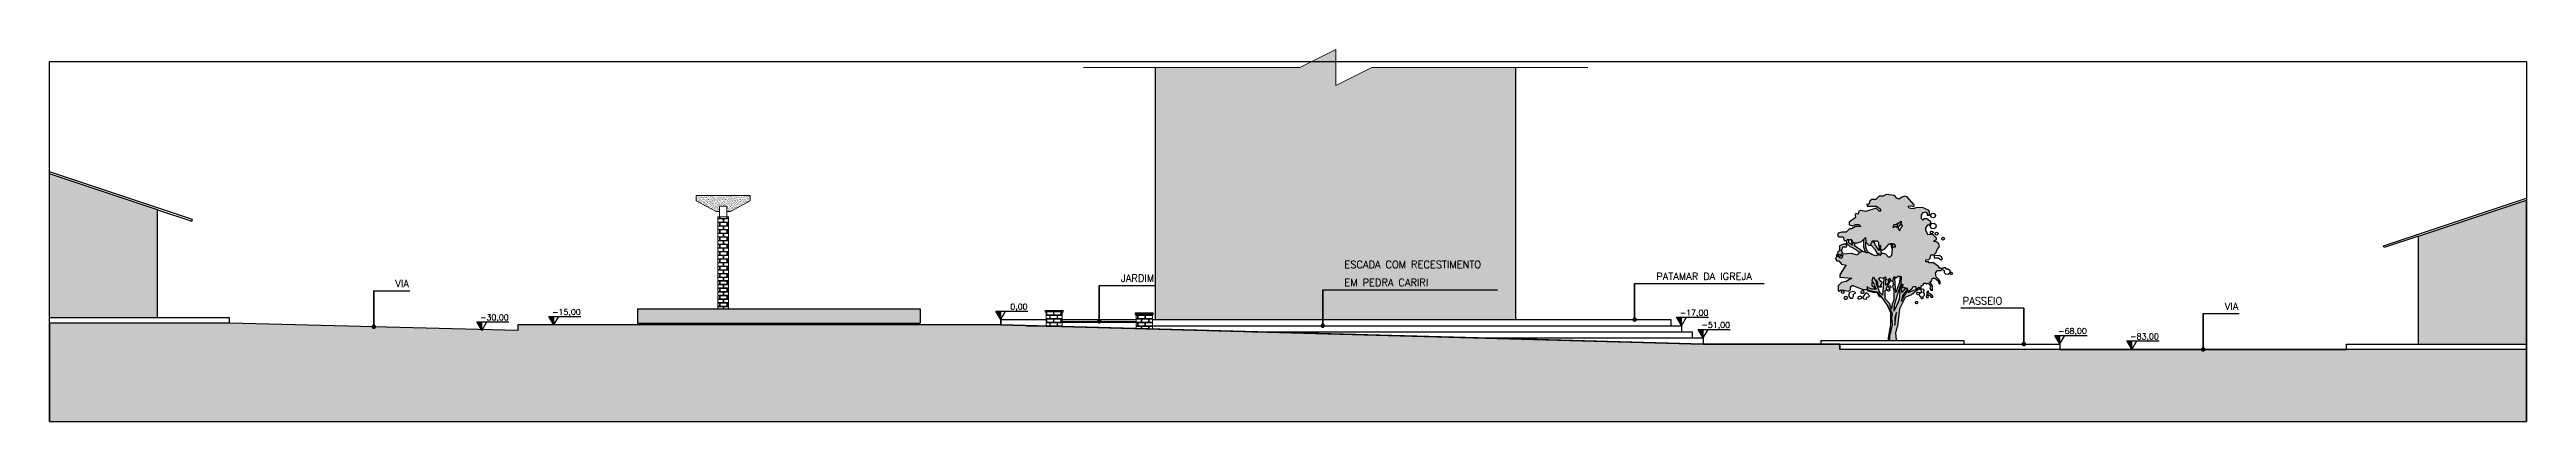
# Model space of a CAD drawing. Extents: x 387222 to 388513, y 9633222 to 9634061.
# Drawn here: x 388104.8 to 388173.6, y 9633274.1 to 9633284.4 of the extents above; entities that cross this region are included whole.
import ezdxf
from ezdxf.enums import TextEntityAlignment as Align

# ---------------------------------------------------------------- set-up
doc = ezdxf.new("R2010")
doc.units = 0
doc.header["$LTSCALE"] = 0.049213
doc.layers.get('Defpoints').update_dxf_attribs({"color": 8})
for name, color, linetype in [('AI-Cotas', 12, 'Continuous'), ('AI-Símbolo', 12, 'Continuous'), ('ARQ_VISTA01', 7, 'Continuous'), ('BANCO', 2, 'Continuous'), ('HACH', 8, 'Continuous'), ('HACHURA', 253, 'Continuous'), ('MEIO-FIO', 3, 'Continuous'), ('P1', 1, 'Continuous'), ('P2', 2, 'Continuous')]:
    doc.layers.add(name, color=color, linetype=linetype)
for name, color, linetype, lineweight in [('ARQ_ALVENARIA', 1, 'Continuous', 0), ('PERGOLA', 2, 'Continuous', 13), ('PILAR', 4, 'Continuous', 13), ('VIGA', 6, 'Continuous', 13)]:
    doc.layers.add(name, color=color, linetype=linetype, lineweight=lineweight)
doc.styles.add('COTA100', font='ROMANS.SHX')
doc.styles.add('RS', font='ROMANS.SHX', dxfattribs={"width": 1.1})
doc.styles.add('RS100', font='romans.shx', dxfattribs={"height": 0.2})
doc.dimstyles.new('COTA100', dxfattribs={"dimtxt": 0.18, "dimasz": 0.1, "dimexe": 0.05, "dimexo": 0.06, "dimgap": 0.1, "dimtad": 1, "dimzin": 4, "dimdsep": 46, "dimtxsty": 'COTA100', "dimblk": 'BOLA', "dimcen": 0.09, "dimdle": 0.05, "dimse1": 1, "dimse2": 1, "dimclrd": 256, "dimclrt": 2, "dimadec": 0, "dimazin": 0, "dimtfac": 1, "dimtix": 1, "dimtmove": 2, "dimatfit": 1, "dimldrblk": 'BOLA', "dimfxl": 1, "dimtolj": 1, "dimtzin": 4, "dimarcsym": 0})

# ---------------------------------------------------------------- blocks, each defined once
blk = doc.blocks.new('niv-cort')
at = {"color": 0}
for p, q in [((0, 0), (-0.07, 0.118)), ((-0.07, 0.118), (0.376, 0.118)), ((0, 0), (0.068, 0.118)), ((0, 0), (0, 0.118))]:
    blk.add_line(p, q, dxfattribs=at)
at = {"color": 251}
blk.add_solid([(0, 0), (0, 0.118), (-0.07, 0.118)], dxfattribs=at)
at = {"color": 2, "style": 'RS'}
blk.add_attdef('RN0,00', text='', height=0.08, dxfattribs=at).set_placement((0.373, 0.14), align=Align.RIGHT)
blk = doc.blocks.new('BOLA')
for q in [(0, 1.53), (-1.53, 0), (0, -1.53), (1.53, 0)]:
    blk.add_line((0, 0), q)
blk.add_circle((0, 0), 0.284)
blk = doc.blocks.new('A$C48212EA3')
at = {"layer": 'HACHURA'}
h = blk.add_hatch(color=256, dxfattribs=at)
h.dxf.hatch_style = 1
h.paths.add_polyline_path([(1.653, 2.593), (1.602, 2.593), (1.577, 2.533), (1.558, 2.372), (1.506, 2.318), (1.475, 2.318), (1.397, 2.394), (1.336, 2.419), (1.28, 2.419), (1.251, 2.366), (1.199, 2.381), (1.108, 2.352), (1.008, 2.387), (0.892, 2.46), (0.874, 2.434), (0.835, 2.448), (0.747, 2.481), (0.684, 2.445), (0.627, 2.412), (0.613, 2.37), (0.442, 2.413), (0.206, 2.395), (0.174, 2.29), (0.126, 2.29), (0.089, 2.335), (0.029, 2.335), (0, 2.262), (0.039, 2.208), (0.089, 2.208), (0.168, 2.123), (0.298, 2.093), (0.25, 2.033), (0.121, 1.823), (0.121, 1.76), (0.451, 1.73), (0.297, 1.639), (0.165, 1.614), (0.075, 1.513), (0.075, 1.382), (0.111, 1.37), (0.142, 1.4), (0.237, 1.4), (0.347, 1.37), (0.416, 1.404), (0.416, 1.491), (0.458, 1.523), (0.748, 1.419), (0.877, 1.419), (0.879, 1.496), (0.909, 1.462), (1.02, 1.428), (1.128, 1.428), (1.019, 1.514), (1.019, 1.602), (1.04, 1.626), (1.02, 1.672), (1.05, 1.766), (1.126, 1.631), (1.126, 1.685), (1.177, 1.617), (1.177, 1.53), (1.213, 1.477), (1.263, 1.477), (1.263, 1.51), (1.237, 1.53), (1.282, 1.59), (1.282, 1.629), (1.235, 1.653), (1.195, 1.715), (1.235, 1.741), (1.347, 1.716), (1.347, 1.745), (1.386, 1.768), (1.394, 1.699), (1.48, 1.665), (1.48, 1.699), (1.506, 1.731), (1.524, 1.669), (1.595, 1.642), (1.62, 1.755), (1.647, 1.774), (1.642, 1.724), (1.686, 1.75), (1.753, 1.799), (1.792, 1.747), (1.836, 1.774), (1.818, 1.585), (1.803, 1.46), (1.864, 1.564), (1.859, 1.493), (1.89, 1.47), (1.922, 1.47), (1.922, 1.438), (1.975, 1.46), (1.998, 1.42), (1.998, 1.39), (2.028, 1.368), (2.084, 1.408), (2.123, 1.432), (2.151, 1.503), (2.229, 1.503), (2.229, 1.42), (2.288, 1.45), (2.311, 1.485), (2.337, 1.437), (2.379, 1.46), (2.379, 1.522), (2.439, 1.549), (2.439, 1.594), (2.498, 1.594), (2.524, 1.572), (2.561, 1.59), (2.62, 1.557), (2.64, 1.511), (2.622, 1.458), (2.644, 1.397), (2.692, 1.397), (2.692, 1.53), (2.65, 1.586), (2.61, 1.607), (2.669, 1.657), (2.69, 1.73), (2.753, 1.73), (2.836, 1.665), (2.875, 1.575), (2.901, 1.575), (2.901, 1.637), (2.857, 1.702), (2.795, 1.766), (2.779, 1.875), (2.83, 1.943), (2.937, 1.943), (2.951, 1.977), (2.932, 2.006), (2.884, 2.006), (2.855, 2.058), (2.724, 2.158), (2.604, 2.158), (2.584, 2.186), (2.505, 2.186), (2.505, 2.236), (2.588, 2.251), (2.63, 2.283), (2.647, 2.374), (2.732, 2.374), (2.792, 2.442), (2.821, 2.524), (2.866, 2.585), (2.886, 2.641), (2.838, 2.722), (2.766, 2.745), (2.723, 2.745), (2.744, 2.781), (2.803, 2.804), (2.803, 2.843), (2.697, 2.947), (2.612, 2.947), (2.56, 2.93), (2.529, 3.027), (2.507, 3.041), (2.507, 3.118), (2.567, 3.208), (2.612, 3.208), (2.65, 3.263), (2.65, 3.308), (2.605, 3.325), (2.539, 3.377), (2.454, 3.377), (2.423, 3.345), (2.39, 3.377), (2.39, 3.481), (2.434, 3.557), (2.51, 3.577), (2.548, 3.523), (2.548, 3.481), (2.61, 3.481), (2.61, 3.577), (2.581, 3.622), (2.414, 3.697), (2.239, 3.68), (2.146, 3.654), (2.046, 3.675), (2.02, 3.726), (2.112, 3.74), (2.155, 3.719), (2.191, 3.735), (2.172, 3.78), (1.99, 3.985), (1.912, 4.009), (1.849, 3.984), (1.762, 3.929), (1.702, 3.948), (1.641, 4.026), (1.41, 4.05), (1.319, 4.006), (1.214, 4.006), (1.116, 3.911), (1.012, 3.911), (0.951, 3.867), (0.92, 3.776), (0.865, 3.776), (0.876, 3.733), (1.142, 3.733), (1.253, 3.65), (1.253, 3.589), (1.207, 3.589), (1.13, 3.677), (0.842, 3.584), (0.697, 3.606), (0.65, 3.592), (0.629, 3.509), (0.565, 3.524), (0.543, 3.493), (0.555, 3.415), (0.381, 3.284), (0.381, 3.212), (0.475, 3.18), (0.55, 3.221), (0.647, 3.221), (0.699, 3.164), (0.55, 3.164), (0.443, 3.101), (0.388, 3.101), (0.297, 3.006), (0.175, 3.006), (0.073, 2.981), (0.058, 2.916), (0.103, 2.876), (0.212, 2.876), (0.237, 2.774), (0.301, 2.774), (0.34, 2.818), (0.372, 2.784), (0.425, 2.812), (0.486, 2.709), (0.526, 2.703), (0.603, 2.703), (0.715, 2.738), (0.788, 2.812), (0.835, 2.861), (0.843, 2.731), (0.923, 2.649), (0.985, 2.649), (0.985, 2.702), (1.017, 2.729), (1.018, 2.755), (1.033, 2.77), (1.158, 2.77), (1.189, 2.73), (1.189, 2.641), (1.215, 2.611), (1.26, 2.64), (1.26, 2.516), (1.313, 2.516), (1.372, 2.543), (1.486, 2.685), (1.523, 2.686), (1.581, 2.685), (1.621, 2.685), (1.653, 2.634)])
h.paths.add_polyline_path([(1.773, 3.047), (1.757, 3.09), (1.73, 3.137), (1.698, 3.137), (1.698, 3.165), (1.66, 3.165), (1.588, 3.139), (1.615, 3.208), (1.675, 3.208), (1.747, 3.257), (1.826, 3.31), (1.826, 3.257), (1.776, 3.201), (1.796, 3.196), (1.852, 3.212), (1.862, 3.176), (1.829, 3.153)], flags=16)
h = blk.add_hatch(color=256, dxfattribs=at)
h.dxf.hatch_style = 1
h.paths.add_polyline_path([(1.581, 2.685), (1.523, 2.686), (1.577, 2.533), (1.602, 2.593)])
h.paths.add_polyline_path([(1.26, 2.516), (1.26, 2.64), (1.215, 2.611), (1.215, 2.499), (1.098, 2.654), (1.083, 2.715), (1.018, 2.755), (1.017, 2.729), (0.985, 2.702), (0.985, 2.649), (1.087, 2.535), (1.155, 2.419), (1.199, 2.419), (1.199, 2.381), (1.251, 2.366), (1.28, 2.419)])
h.paths.add_polyline_path([(0.842, 2.592), (0.843, 2.731), (0.835, 2.861), (0.788, 2.812), (0.788, 2.592), (0.835, 2.448), (0.874, 2.434), (0.892, 2.46)])
h.paths.add_polyline_path([(0.526, 2.641), (0.526, 2.703), (0.486, 2.709), (0.425, 2.812), (0.467, 2.641), (0.372, 2.715), (0.372, 2.784), (0.34, 2.818), (0.301, 2.774), (0.301, 2.7), (0.404, 2.611), (0.494, 2.576), (0.684, 2.445), (0.747, 2.481)])
h.paths.add_polyline_path([(0.201, 2.602), (0.304, 2.602), (0.322, 2.637), (0.294, 2.671), (0.223, 2.671), (0.112, 2.632), (0.107, 2.497), (0.075, 2.474), (0.065, 2.435), (0.083, 2.398), (0.045, 2.395), (0.03, 2.374), (0.046, 2.353), (0.076, 2.353), (0.083, 2.382), (0.12, 2.382), (0.12, 2.347), (0.169, 2.347), (0.158, 2.393), (0.181, 2.427), (0.176, 2.467), (0.147, 2.495), (0.18, 2.531)])
h.paths.add_polyline_path([(1.721, 0.401), (1.774, 0.868), (1.942, 1.202), (2.112, 1.277), (2.245, 1.388), (2.337, 1.437), (2.311, 1.485), (2.288, 1.45), (2.229, 1.42), (2.125, 1.366), (2.011, 1.321), (2.084, 1.408), (2.028, 1.368), (1.998, 1.39), (1.897, 1.23), (1.828, 1.084), (1.871, 1.249), (1.998, 1.42), (1.975, 1.46), (1.922, 1.438), (1.839, 1.335), (1.839, 1.438), (1.859, 1.493), (1.864, 1.564), (1.803, 1.46), (1.789, 1.335), (1.763, 1.142), (1.763, 1.098), (1.655, 0.883), (1.619, 0.813), (1.628, 0.967), (1.738, 1.353), (1.818, 1.585), (1.836, 1.774), (1.792, 1.747), (1.763, 1.587), (1.672, 1.333), (1.642, 1.724), (1.647, 1.774), (1.62, 1.755), (1.595, 1.642), (1.609, 1.533), (1.58, 1.517), (1.597, 1.439), (1.621, 1.416), (1.621, 1.124), (1.573, 1.007), (1.554, 0.874), (1.497, 1.023), (1.38, 1.158), (1.38, 1.391), (1.411, 1.416), (1.411, 1.46), (1.463, 1.541), (1.524, 1.669), (1.506, 1.731), (1.48, 1.699), (1.48, 1.665), (1.444, 1.575), (1.395, 1.533), (1.394, 1.699), (1.386, 1.768), (1.347, 1.745), (1.347, 1.716), (1.316, 1.255), (1.223, 1.346), (1.126, 1.578), (1.126, 1.631), (1.05, 1.766), (1.02, 1.672), (1.04, 1.626), (1.128, 1.428), (1.02, 1.428), (0.909, 1.462), (0.879, 1.496), (0.877, 1.419), (1.022, 1.369), (1.153, 1.35), (1.274, 1.202), (1.433, 0.981), (1.571, 0.75), (1.55, 0.632), (1.569, 0.438), (1.494, 0.116), (1.494, 0), (1.695, 0), (1.695, 0.015), (1.671, 0.199)])
h.paths.add_polyline_path([(1.642, 0.423), (1.642, 0.642), (1.69, 0.779)], flags=16)
for p, q in [((0.565, 3.524), (0.543, 3.493)), ((0.543, 3.493), (0.555, 3.415)), ((0.629, 3.509), (0.565, 3.524)), ((0.65, 3.592), (0.629, 3.509)), ((0.697, 3.606), (0.65, 3.592)), ((0.842, 3.584), (0.697, 3.606)), ((1.13, 3.677), (0.842, 3.584)), ((0.865, 3.776), (0.876, 3.733)), ((0.92, 3.776), (0.865, 3.776)), ((0.876, 3.733), (1.142, 3.733)), ((0.951, 3.867), (0.92, 3.776)), ((1.012, 3.911), (0.951, 3.867)), ((1.116, 3.911), (1.012, 3.911)), ((1.214, 4.006), (1.116, 3.911)), ((1.207, 3.589), (1.13, 3.677)), ((1.142, 3.733), (1.253, 3.65)), ((1.253, 3.589), (1.207, 3.589)), ((1.319, 4.006), (1.214, 4.006)), ((1.253, 3.65), (1.253, 3.589)), ((1.41, 4.05), (1.319, 4.006)), ((1.641, 4.026), (1.41, 4.05)), ((1.702, 3.948), (1.641, 4.026)), ((1.762, 3.929), (1.702, 3.948)), ((1.849, 3.984), (1.762, 3.929)), ((1.912, 4.009), (1.849, 3.984)), ((1.99, 3.985), (1.912, 4.009)), ((2.172, 3.78), (1.99, 3.985)), ((2.02, 3.726), (2.112, 3.74)), ((2.046, 3.675), (2.02, 3.726)), ((2.146, 3.654), (2.046, 3.675)), ((2.112, 3.74), (2.155, 3.719)), ((2.239, 3.68), (2.146, 3.654)), ((2.155, 3.719), (2.191, 3.735)), ((2.191, 3.735), (2.172, 3.78)), ((2.414, 3.697), (2.239, 3.68)), ((2.39, 3.481), (2.434, 3.557)), ((2.39, 3.377), (2.39, 3.481)), ((2.581, 3.622), (2.414, 3.697)), ((2.434, 3.557), (2.51, 3.577)), ((2.51, 3.577), (2.548, 3.523)), ((2.548, 3.523), (2.548, 3.481)), ((2.548, 3.481), (2.61, 3.481)), ((2.61, 3.577), (2.581, 3.622)), ((2.61, 3.481), (2.61, 3.577)), ((2.649, 3.493), (2.678, 3.527)), ((2.649, 3.449), (2.649, 3.493)), ((2.678, 3.415), (2.649, 3.449)), ((2.678, 3.527), (2.722, 3.535)), ((2.722, 3.535), (2.761, 3.513)), ((2.761, 3.513), (2.776, 3.471)), ((2.776, 3.471), (2.761, 3.429)), ((0.073, 2.981), (0.058, 2.916)), ((0.058, 2.916), (0.103, 2.876)), ((0.175, 3.006), (0.073, 2.981)), ((0.103, 2.876), (0.212, 2.876)), ((0.297, 3.006), (0.175, 3.006)), ((0.212, 2.876), (0.237, 2.774)), ((0.237, 2.774), (0.301, 2.774)), ((0.388, 3.101), (0.297, 3.006)), ((0.301, 2.774), (0.34, 2.818)), ((0.301, 2.774), (0.301, 2.7)), ((0.34, 2.818), (0.372, 2.784)), ((0.372, 2.784), (0.425, 2.812)), ((0.372, 2.715), (0.372, 2.784)), ((0.555, 3.415), (0.381, 3.284)), ((0.381, 3.284), (0.381, 3.212)), ((0.381, 3.212), (0.475, 3.18)), ((0.443, 3.101), (0.388, 3.101)), ((0.425, 2.812), (0.467, 2.641)), ((0.425, 2.812), (0.486, 2.709)), ((0.55, 3.164), (0.443, 3.101)), ((0.475, 3.18), (0.55, 3.221)), ((0.55, 3.221), (0.647, 3.221)), ((0.699, 3.164), (0.55, 3.164)), ((0.647, 3.221), (0.699, 3.164)), ((0.788, 2.812), (0.715, 2.738)), ((0.788, 2.812), (0.835, 2.861)), ((0.788, 2.592), (0.788, 2.812)), ((0.835, 2.861), (0.843, 2.731)), ((1.017, 2.729), (1.018, 2.755)), ((1.018, 2.755), (1.033, 2.77)), ((1.083, 2.715), (1.018, 2.755)), ((1.033, 2.77), (1.158, 2.77)), ((1.158, 2.77), (1.189, 2.73)), ((1.615, 3.208), (1.588, 3.139)), ((1.588, 3.139), (1.66, 3.165)), ((1.675, 3.208), (1.615, 3.208)), ((1.66, 3.165), (1.698, 3.165)), ((1.747, 3.257), (1.675, 3.208)), ((1.698, 3.165), (1.747, 3.257)), ((1.698, 3.165), (1.698, 3.137)), ((1.698, 3.137), (1.73, 3.137)), ((1.776, 3.201), (1.73, 3.137)), ((1.73, 3.137), (1.757, 3.09)), ((1.747, 3.257), (1.826, 3.31)), ((1.757, 3.09), (1.773, 3.047)), ((1.773, 3.047), (1.829, 3.153)), ((1.826, 3.257), (1.776, 3.201)), ((1.796, 3.196), (1.776, 3.201)), ((1.852, 3.212), (1.796, 3.196)), ((1.826, 3.31), (1.826, 3.257)), ((1.829, 3.153), (1.862, 3.176)), ((1.862, 3.176), (1.852, 3.212)), ((2.423, 3.345), (2.39, 3.377)), ((2.454, 3.377), (2.423, 3.345)), ((2.539, 3.377), (2.454, 3.377)), ((2.507, 3.118), (2.567, 3.208)), ((2.507, 3.041), (2.507, 3.118)), ((2.529, 3.027), (2.507, 3.041)), ((2.56, 2.93), (2.529, 3.027)), ((2.605, 3.325), (2.539, 3.377)), ((2.612, 2.947), (2.56, 2.93)), ((2.567, 3.208), (2.612, 3.208)), ((2.65, 3.308), (2.605, 3.325)), ((2.612, 3.208), (2.65, 3.263)), ((2.697, 2.947), (2.612, 2.947)), ((2.633, 3.014), (2.65, 3.034)), ((2.633, 2.987), (2.633, 3.014)), ((2.65, 2.967), (2.633, 2.987)), ((2.636, 3.208), (2.672, 3.251)), ((2.636, 3.152), (2.636, 3.208)), ((2.672, 3.109), (2.636, 3.152)), ((2.65, 3.263), (2.65, 3.308)), ((2.65, 3.034), (2.676, 3.038)), ((2.676, 2.963), (2.65, 2.967)), ((2.672, 3.251), (2.727, 3.26)), ((2.727, 3.099), (2.672, 3.109)), ((2.676, 3.038), (2.698, 3.025)), ((2.698, 2.976), (2.676, 2.963)), ((2.722, 3.407), (2.678, 3.415)), ((2.803, 2.843), (2.697, 2.947)), ((2.698, 3.025), (2.707, 3.001)), ((2.707, 3.001), (2.698, 2.976)), ((2.761, 3.429), (2.722, 3.407)), ((2.723, 2.745), (2.744, 2.781)), ((2.727, 3.26), (2.775, 3.232)), ((2.775, 3.127), (2.727, 3.099)), ((2.744, 2.781), (2.803, 2.804)), ((2.769, 2.979), (2.787, 3)), ((2.769, 2.952), (2.769, 2.979)), ((2.787, 2.93), (2.769, 2.952)), ((2.775, 3.232), (2.794, 3.18)), ((2.794, 3.18), (2.775, 3.127)), ((2.787, 3), (2.814, 3.005)), ((2.814, 2.926), (2.787, 2.93)), ((2.803, 2.804), (2.803, 2.843)), ((2.814, 3.005), (2.838, 2.991)), ((2.838, 2.939), (2.814, 2.926)), ((2.838, 2.991), (2.847, 2.965)), ((2.847, 2.965), (2.838, 2.939)), ((2.95, 2.841), (2.967, 2.861)), ((2.95, 2.815), (2.95, 2.841)), ((2.967, 2.795), (2.95, 2.815)), ((2.967, 2.861), (2.992, 2.865)), ((2.992, 2.79), (2.967, 2.795)), ((2.992, 2.865), (3.015, 2.852)), ((3.015, 2.803), (2.992, 2.79)), ((3.015, 2.852), (3.024, 2.828)), ((3.024, 2.828), (3.015, 2.803)), ((0.029, 2.335), (0, 2.262)), ((0, 2.262), (0.039, 2.208)), ((0.089, 2.335), (0.029, 2.335)), ((0.03, 2.374), (0.045, 2.395)), ((0.046, 2.353), (0.03, 2.374)), ((0.039, 2.208), (0.089, 2.208)), ((0.045, 2.395), (0.083, 2.398)), ((0.076, 2.353), (0.046, 2.353)), ((0.065, 2.435), (0.075, 2.474)), ((0.083, 2.398), (0.065, 2.435)), ((0.075, 2.474), (0.107, 2.497)), ((0.083, 2.382), (0.076, 2.353)), ((0.12, 2.382), (0.083, 2.382)), ((0.126, 2.29), (0.089, 2.335)), ((0.089, 2.208), (0.168, 2.123)), ((0.112, 2.632), (0.107, 2.497)), ((0.223, 2.671), (0.112, 2.632)), ((0.12, 2.382), (0.12, 2.347)), ((0.12, 2.347), (0.169, 2.347)), ((0.174, 2.29), (0.126, 2.29)), ((0.147, 2.495), (0.18, 2.531)), ((0.147, 2.495), (0.176, 2.467)), ((0.181, 2.427), (0.158, 2.393)), ((0.169, 2.347), (0.158, 2.393)), ((0.168, 2.123), (0.298, 2.093)), ((0.206, 2.395), (0.174, 2.29)), ((0.176, 2.467), (0.181, 2.427)), ((0.18, 2.531), (0.201, 2.602)), ((0.201, 2.602), (0.304, 2.602)), ((0.442, 2.413), (0.206, 2.395)), ((0.294, 2.671), (0.223, 2.671)), ((0.298, 2.093), (0.25, 2.033)), ((0.322, 2.637), (0.294, 2.671)), ((0.301, 2.7), (0.404, 2.611)), ((0.304, 2.602), (0.322, 2.637)), ((0.467, 2.641), (0.372, 2.715)), ((0.404, 2.611), (0.494, 2.576)), ((0.613, 2.37), (0.442, 2.413)), ((0.486, 2.709), (0.526, 2.703)), ((0.494, 2.576), (0.684, 2.445)), ((0.603, 2.703), (0.526, 2.703)), ((0.526, 2.703), (0.526, 2.641)), ((0.526, 2.641), (0.747, 2.481)), ((0.715, 2.738), (0.603, 2.703)), ((0.627, 2.412), (0.613, 2.37)), ((0.684, 2.445), (0.627, 2.412)), ((0.747, 2.481), (0.684, 2.445)), ((0.747, 2.481), (0.835, 2.448)), ((0.835, 2.448), (0.788, 2.592)), ((0.835, 2.448), (0.874, 2.434)), ((0.842, 2.592), (0.843, 2.731)), ((0.892, 2.46), (0.842, 2.592)), ((0.843, 2.731), (0.923, 2.649)), ((0.874, 2.434), (0.892, 2.46)), ((1.008, 2.387), (0.892, 2.46)), ((0.923, 2.649), (0.985, 2.649)), ((0.985, 2.702), (1.017, 2.729)), ((0.985, 2.649), (0.985, 2.702)), ((0.985, 2.649), (1.087, 2.535)), ((1.108, 2.352), (1.008, 2.387)), ((1.098, 2.654), (1.083, 2.715)), ((1.087, 2.535), (1.155, 2.419)), ((1.215, 2.499), (1.098, 2.654)), ((1.199, 2.381), (1.108, 2.352)), ((1.155, 2.419), (1.199, 2.419)), ((1.189, 2.73), (1.189, 2.641)), ((1.189, 2.641), (1.215, 2.611)), ((1.199, 2.419), (1.199, 2.381)), ((1.199, 2.381), (1.251, 2.366)), ((1.26, 2.64), (1.215, 2.611)), ((1.215, 2.611), (1.215, 2.499)), ((1.251, 2.366), (1.28, 2.419)), ((1.26, 2.516), (1.26, 2.64)), ((1.28, 2.419), (1.26, 2.516)), ((1.26, 2.516), (1.313, 2.516)), ((1.336, 2.419), (1.28, 2.419)), ((1.313, 2.516), (1.372, 2.543)), ((1.397, 2.394), (1.336, 2.419)), ((1.372, 2.543), (1.486, 2.685)), ((1.475, 2.318), (1.397, 2.394)), ((1.506, 2.318), (1.475, 2.318)), ((1.486, 2.685), (1.523, 2.686)), ((1.558, 2.372), (1.506, 2.318)), ((1.523, 2.686), (1.577, 2.533)), ((1.581, 2.685), (1.523, 2.686)), ((1.577, 2.533), (1.558, 2.372)), ((1.577, 2.533), (1.602, 2.593)), ((1.602, 2.593), (1.581, 2.685)), ((1.581, 2.685), (1.621, 2.685)), ((1.653, 2.593), (1.602, 2.593)), ((1.621, 2.685), (1.653, 2.634)), ((1.653, 2.634), (1.653, 2.593)), ((2.505, 2.236), (2.588, 2.251)), ((2.505, 2.186), (2.505, 2.236)), ((2.584, 2.186), (2.505, 2.186)), ((2.604, 2.158), (2.584, 2.186)), ((2.588, 2.251), (2.63, 2.283)), ((2.724, 2.158), (2.604, 2.158)), ((2.63, 2.283), (2.647, 2.374)), ((2.647, 2.374), (2.732, 2.374)), ((2.766, 2.745), (2.723, 2.745)), ((2.855, 2.058), (2.724, 2.158)), ((2.732, 2.374), (2.792, 2.442)), ((2.887, 2.356), (2.741, 2.348)), ((2.741, 2.348), (2.741, 2.295)), ((2.741, 2.295), (2.862, 2.295)), ((2.838, 2.722), (2.766, 2.745)), ((2.792, 2.442), (2.821, 2.524)), ((2.821, 2.524), (2.866, 2.585)), ((2.886, 2.641), (2.838, 2.722)), ((2.862, 2.295), (2.937, 2.244)), ((2.866, 2.585), (2.886, 2.641)), ((2.954, 2.306), (2.887, 2.356)), ((2.937, 2.244), (2.966, 2.262)), ((2.966, 2.262), (2.954, 2.306)), ((0.165, 1.614), (0.075, 1.513)), ((0.075, 1.513), (0.075, 1.382)), ((0.075, 1.382), (0.111, 1.37)), ((0.111, 1.37), (0.142, 1.4)), ((0.25, 2.033), (0.121, 1.823)), ((0.121, 1.823), (0.121, 1.76)), ((0.121, 1.76), (0.451, 1.73)), ((0.142, 1.4), (0.237, 1.4)), ((0.162, 1.36), (0.18, 1.381)), ((0.297, 1.639), (0.165, 1.614)), ((0.18, 1.381), (0.207, 1.386)), ((0.207, 1.386), (0.231, 1.372)), ((0.237, 1.4), (0.347, 1.37)), ((0.451, 1.73), (0.297, 1.639)), ((0.347, 1.37), (0.416, 1.404)), ((0.416, 1.491), (0.458, 1.523)), ((0.416, 1.404), (0.416, 1.491)), ((0.748, 1.419), (0.458, 1.523)), ((0.709, 1.358), (0.727, 1.379)), ((0.727, 1.379), (0.755, 1.384)), ((0.748, 1.419), (0.877, 1.419)), ((0.755, 1.384), (0.78, 1.37)), ((0.879, 1.496), (0.877, 1.419)), ((0.877, 1.419), (0.899, 1.382)), ((0.877, 1.419), (1.022, 1.369)), ((0.909, 1.462), (0.879, 1.496)), ((0.899, 1.382), (1.046, 1.339)), ((1.02, 1.428), (0.909, 1.462)), ((1.019, 1.602), (1.04, 1.626)), ((1.019, 1.514), (1.019, 1.602)), ((1.128, 1.428), (1.019, 1.514)), ((1.02, 1.672), (1.05, 1.766)), ((1.04, 1.626), (1.02, 1.672)), ((1.128, 1.428), (1.02, 1.428)), ((1.04, 1.626), (1.128, 1.428)), ((1.05, 1.766), (1.126, 1.631)), ((1.177, 1.617), (1.126, 1.685)), ((1.126, 1.685), (1.126, 1.631)), ((1.126, 1.631), (1.126, 1.578)), ((1.126, 1.578), (1.223, 1.346)), ((1.177, 1.53), (1.177, 1.617)), ((1.213, 1.477), (1.177, 1.53)), ((1.235, 1.741), (1.195, 1.715)), ((1.195, 1.715), (1.235, 1.653)), ((1.263, 1.477), (1.213, 1.477)), ((1.347, 1.716), (1.235, 1.741)), ((1.235, 1.653), (1.282, 1.629)), ((1.282, 1.59), (1.237, 1.53)), ((1.237, 1.53), (1.263, 1.51)), ((1.263, 1.51), (1.263, 1.477)), ((1.282, 1.629), (1.282, 1.59)), ((1.316, 1.255), (1.347, 1.716)), ((1.347, 1.745), (1.386, 1.768)), ((1.347, 1.716), (1.347, 1.745)), ((1.38, 1.391), (1.411, 1.416)), ((1.38, 1.158), (1.38, 1.391)), ((1.386, 1.768), (1.394, 1.699)), ((1.395, 1.533), (1.394, 1.699)), ((1.394, 1.699), (1.48, 1.665)), ((1.444, 1.575), (1.395, 1.533)), ((1.411, 1.46), (1.463, 1.541)), ((1.411, 1.416), (1.411, 1.46)), ((1.48, 1.665), (1.444, 1.575)), ((1.444, 1.409), (1.458, 1.427)), ((1.445, 1.385), (1.444, 1.409)), ((1.46, 1.368), (1.445, 1.385)), ((1.458, 1.427), (1.481, 1.432)), ((1.463, 1.541), (1.524, 1.669)), ((1.475, 1.495), (1.488, 1.513)), ((1.477, 1.472), (1.475, 1.495)), ((1.493, 1.456), (1.477, 1.472)), ((1.48, 1.699), (1.506, 1.731)), ((1.48, 1.665), (1.48, 1.699)), ((1.481, 1.432), (1.502, 1.421)), ((1.503, 1.377), (1.483, 1.365)), ((1.488, 1.513), (1.51, 1.519)), ((1.516, 1.455), (1.493, 1.456)), ((1.502, 1.421), (1.51, 1.399)), ((1.51, 1.399), (1.503, 1.377)), ((1.506, 1.731), (1.524, 1.669)), ((1.51, 1.519), (1.53, 1.51)), ((1.534, 1.468), (1.516, 1.455)), ((1.524, 1.669), (1.595, 1.642)), ((1.53, 1.51), (1.54, 1.489)), ((1.54, 1.489), (1.534, 1.468)), ((1.609, 1.533), (1.58, 1.517)), ((1.58, 1.517), (1.597, 1.439)), ((1.595, 1.642), (1.62, 1.755)), ((1.595, 1.642), (1.609, 1.533)), ((1.597, 1.439), (1.621, 1.416)), ((1.62, 1.755), (1.647, 1.774)), ((1.621, 1.416), (1.621, 1.124)), ((1.647, 1.774), (1.642, 1.724)), ((1.642, 1.724), (1.686, 1.75)), ((1.672, 1.333), (1.642, 1.724)), ((1.763, 1.587), (1.672, 1.333)), ((1.686, 1.75), (1.753, 1.799)), ((1.818, 1.585), (1.738, 1.353)), ((1.753, 1.799), (1.792, 1.747)), ((1.792, 1.747), (1.763, 1.587)), ((1.789, 1.335), (1.803, 1.46)), ((1.836, 1.774), (1.792, 1.747)), ((1.803, 1.46), (1.818, 1.585)), ((1.803, 1.46), (1.864, 1.564)), ((1.818, 1.585), (1.836, 1.774)), ((1.839, 1.438), (1.859, 1.493)), ((1.839, 1.335), (1.839, 1.438)), ((1.922, 1.438), (1.839, 1.335)), ((1.864, 1.564), (1.859, 1.493)), ((1.859, 1.493), (1.89, 1.47)), ((1.871, 1.249), (1.998, 1.42)), ((1.89, 1.47), (1.922, 1.47)), ((1.998, 1.39), (1.897, 1.23)), ((1.922, 1.47), (1.922, 1.438)), ((1.922, 1.438), (1.975, 1.46)), ((1.975, 1.46), (1.998, 1.42)), ((1.998, 1.42), (1.998, 1.39)), ((1.998, 1.39), (2.028, 1.368)), ((2.011, 1.321), (2.084, 1.408)), ((2.028, 1.368), (2.084, 1.408)), ((2.084, 1.408), (2.123, 1.432)), ((2.112, 1.277), (2.245, 1.388)), ((2.123, 1.432), (2.151, 1.503)), ((2.229, 1.42), (2.125, 1.366)), ((2.151, 1.503), (2.229, 1.503)), ((2.229, 1.503), (2.229, 1.42)), ((2.229, 1.42), (2.288, 1.45)), ((2.245, 1.388), (2.337, 1.437)), ((2.288, 1.45), (2.311, 1.485)), ((2.311, 1.485), (2.337, 1.437)), ((2.337, 1.437), (2.379, 1.46)), ((2.374, 1.4), (2.388, 1.423)), ((2.378, 1.373), (2.374, 1.4)), ((2.379, 1.522), (2.439, 1.549)), ((2.379, 1.46), (2.379, 1.522)), ((2.388, 1.423), (2.414, 1.432)), ((2.414, 1.432), (2.44, 1.422)), ((2.439, 1.594), (2.498, 1.594)), ((2.439, 1.549), (2.439, 1.594)), ((2.44, 1.422), (2.453, 1.398)), ((2.453, 1.398), (2.447, 1.371)), ((2.498, 1.594), (2.524, 1.572)), ((2.524, 1.572), (2.561, 1.59)), ((2.568, 1.381), (2.537, 1.341)), ((2.561, 1.59), (2.62, 1.557)), ((2.585, 1.352), (2.568, 1.381)), ((2.61, 1.607), (2.669, 1.657)), ((2.65, 1.586), (2.61, 1.607)), ((2.62, 1.557), (2.64, 1.511)), ((2.64, 1.511), (2.622, 1.458)), ((2.622, 1.458), (2.644, 1.397)), ((2.644, 1.397), (2.692, 1.397)), ((2.692, 1.53), (2.65, 1.586)), ((2.669, 1.657), (2.69, 1.73)), ((2.69, 1.73), (2.753, 1.73)), ((2.692, 1.397), (2.692, 1.53)), ((2.753, 1.73), (2.836, 1.665)), ((2.779, 1.875), (2.83, 1.943)), ((2.795, 1.766), (2.779, 1.875)), ((2.857, 1.702), (2.795, 1.766)), ((2.83, 1.943), (2.937, 1.943)), ((2.836, 1.665), (2.875, 1.575)), ((2.884, 2.006), (2.855, 2.058)), ((2.901, 1.637), (2.857, 1.702)), ((2.875, 1.575), (2.901, 1.575)), ((2.932, 2.006), (2.884, 2.006)), ((2.901, 1.575), (2.901, 1.637)), ((2.951, 1.977), (2.932, 2.006)), ((2.937, 1.943), (2.951, 1.977)), ((2.975, 1.986), (2.987, 2.016)), ((2.985, 1.956), (2.975, 1.986)), ((3.012, 1.939), (2.985, 1.956)), ((2.987, 2.016), (3.014, 2.031)), ((3.012, 1.939), (3.021, 1.941)), ((3.014, 2.031), (3.046, 2.024)), ((3.021, 1.883), (3.021, 1.941)), ((3.058, 1.839), (3.021, 1.883)), ((3.046, 2.024), (3.065, 1.999)), ((3.114, 1.83), (3.058, 1.839)), ((3.065, 1.999), (3.065, 1.986)), ((3.065, 1.986), (3.114, 1.994)), ((3.114, 1.994), (3.164, 1.966)), ((3.164, 1.858), (3.114, 1.83)), ((3.164, 1.966), (3.183, 1.912)), ((3.183, 1.912), (3.164, 1.858)), ((3.187, 1.872), (3.201, 1.889)), ((3.187, 1.85), (3.187, 1.872)), ((3.201, 1.833), (3.187, 1.85)), ((3.201, 1.889), (3.223, 1.893)), ((3.223, 1.829), (3.201, 1.833)), ((3.223, 1.893), (3.242, 1.882)), ((3.242, 1.84), (3.223, 1.829)), ((3.242, 1.882), (3.249, 1.861)), ((3.249, 1.861), (3.242, 1.84)), ((0.162, 1.333), (0.162, 1.36)), ((0.18, 1.312), (0.162, 1.333)), ((0.207, 1.307), (0.18, 1.312)), ((0.231, 1.321), (0.207, 1.307)), ((0.231, 1.372), (0.24, 1.347)), ((0.24, 1.347), (0.231, 1.321)), ((0.246, 1.196), (0.266, 1.22)), ((0.246, 1.165), (0.246, 1.196)), ((0.266, 1.141), (0.246, 1.165)), ((0.266, 1.22), (0.297, 1.226)), ((0.297, 1.136), (0.266, 1.141)), ((0.297, 1.226), (0.323, 1.21)), ((0.323, 1.152), (0.297, 1.136)), ((0.323, 1.21), (0.334, 1.181)), ((0.334, 1.181), (0.323, 1.152)), ((0.39, 1.328), (0.359, 1.249)), ((0.359, 1.249), (0.406, 1.177)), ((0.499, 1.359), (0.39, 1.328)), ((0.406, 1.177), (0.469, 1.177)), ((0.469, 1.177), (0.5, 1.231)), ((0.563, 1.326), (0.499, 1.359)), ((0.5, 1.288), (0.563, 1.326)), ((0.5, 1.231), (0.5, 1.288)), ((0.628, 1.175), (0.633, 1.211)), ((0.646, 1.144), (0.628, 1.175)), ((0.697, 1.235), (0.633, 1.211)), ((0.646, 1.144), (0.731, 1.176)), ((0.697, 1.235), (0.725, 1.212)), ((0.709, 1.329), (0.709, 1.358)), ((0.727, 1.308), (0.709, 1.329)), ((0.725, 1.212), (0.731, 1.176)), ((0.755, 1.303), (0.727, 1.308)), ((0.779, 1.234), (0.751, 1.195)), ((0.796, 1.149), (0.751, 1.195)), ((0.78, 1.317), (0.755, 1.303)), ((0.809, 1.288), (0.779, 1.234)), ((0.78, 1.37), (0.789, 1.344)), ((0.789, 1.344), (0.78, 1.317)), ((0.86, 1.142), (0.796, 1.149)), ((0.838, 1.313), (0.809, 1.288)), ((0.876, 1.313), (0.838, 1.313)), ((0.86, 1.142), (0.873, 1.199)), ((0.873, 1.199), (0.922, 1.209)), ((0.876, 1.313), (0.905, 1.299)), ((0.905, 1.299), (0.931, 1.24)), ((0.931, 1.24), (0.922, 1.209)), ((1.022, 1.369), (1.153, 1.35)), ((1.046, 1.339), (1.148, 1.339)), ((1.148, 1.339), (1.216, 1.218)), ((1.153, 1.35), (1.274, 1.202)), ((1.216, 1.218), (1.274, 1.202)), ((1.223, 1.346), (1.316, 1.255)), ((1.274, 1.202), (1.433, 0.981)), ((1.497, 1.023), (1.38, 1.158)), ((1.433, 0.981), (1.571, 0.75)), ((1.433, 0.981), (1.527, 0.781)), ((1.483, 1.365), (1.46, 1.368)), ((1.554, 0.874), (1.497, 1.023)), ((1.527, 0.781), (1.527, 0.432)), ((1.571, 0.75), (1.55, 0.632)), ((1.573, 1.007), (1.554, 0.874)), ((1.621, 1.124), (1.573, 1.007)), ((1.628, 0.967), (1.619, 0.813)), ((1.619, 0.813), (1.655, 0.883)), ((1.738, 1.353), (1.628, 0.967)), ((1.69, 0.779), (1.642, 0.642)), ((1.642, 0.423), (1.69, 0.779)), ((1.763, 1.142), (1.655, 0.883)), ((1.655, 0.883), (1.763, 1.098)), ((1.774, 0.868), (1.721, 0.401)), ((1.789, 1.335), (1.763, 1.142)), ((1.763, 1.098), (1.763, 1.142)), ((1.774, 0.868), (1.942, 1.202)), ((1.828, 1.084), (1.871, 1.249)), ((1.897, 1.23), (1.828, 1.084)), ((1.942, 1.202), (2.112, 1.277)), ((2.125, 1.366), (2.011, 1.321)), ((2.216, 1.065), (2.23, 1.082)), ((2.216, 1.043), (2.216, 1.065)), ((2.23, 1.025), (2.216, 1.043)), ((2.23, 1.082), (2.253, 1.086)), ((2.253, 1.021), (2.23, 1.025)), ((2.253, 1.086), (2.272, 1.075)), ((2.272, 1.033), (2.253, 1.021)), ((2.256, 1.321), (2.272, 1.341)), ((2.256, 1.296), (2.256, 1.321)), ((2.272, 1.276), (2.256, 1.296)), ((2.272, 1.341), (2.297, 1.345)), ((2.297, 1.272), (2.272, 1.276)), ((2.272, 1.075), (2.28, 1.054)), ((2.28, 1.054), (2.272, 1.033)), ((2.297, 1.345), (2.319, 1.332)), ((2.319, 1.285), (2.297, 1.272)), ((2.319, 1.332), (2.328, 1.308)), ((2.319, 1.285), (2.328, 1.275)), ((2.344, 1.317), (2.328, 1.308)), ((2.342, 1.231), (2.328, 1.275)), ((2.381, 1.207), (2.342, 1.231)), ((2.344, 1.317), (2.385, 1.339)), ((2.376, 1.19), (2.388, 1.205)), ((2.376, 1.171), (2.376, 1.19)), ((2.388, 1.157), (2.376, 1.171)), ((2.398, 1.354), (2.378, 1.373)), ((2.381, 1.207), (2.388, 1.205)), ((2.398, 1.354), (2.385, 1.339)), ((2.407, 1.153), (2.388, 1.157)), ((2.423, 1.163), (2.407, 1.153)), ((2.423, 1.198), (2.427, 1.214)), ((2.423, 1.198), (2.43, 1.181)), ((2.43, 1.181), (2.423, 1.163)), ((2.447, 1.371), (2.426, 1.354)), ((2.426, 1.354), (2.43, 1.33)), ((2.457, 1.248), (2.427, 1.214)), ((2.43, 1.33), (2.458, 1.294)), ((2.458, 1.294), (2.457, 1.248)), ((2.537, 1.251), (2.512, 1.218)), ((2.512, 1.218), (2.528, 1.19)), ((2.528, 1.19), (2.568, 1.19)), ((2.537, 1.341), (2.537, 1.251)), ((2.563, 1.273), (2.612, 1.257)), ((2.581, 1.219), (2.563, 1.273)), ((2.568, 1.19), (2.581, 1.219)), ((2.585, 1.318), (2.585, 1.352)), ((2.651, 1.285), (2.585, 1.318)), ((2.612, 1.257), (2.652, 1.201)), ((2.697, 1.233), (2.651, 1.285)), ((2.652, 1.201), (2.697, 1.201)), ((2.697, 1.201), (2.697, 1.233)), ((1.527, 0.432), (1.465, 0.075)), ((1.465, 0.075), (1.465, 0)), ((1.569, 0.438), (1.494, 0.116)), ((1.494, 0.116), (1.494, 0)), ((1.55, 0.632), (1.569, 0.438)), ((1.642, 0.642), (1.642, 0.423)), ((1.671, 0.199), (1.721, 0.401)), ((1.695, 0.015), (1.671, 0.199)), ((1.695, 0.015), (1.695, 0))]:
    blk.add_line(p, q)
blk.add_lwpolyline([(1.465, 0), (1.695, 0)])

msp = doc.modelspace()

# ---------------------------------------------------------------- hatches: boundary and pattern name
at = {"layer": 'ARQ_VISTA01'}
h = msp.add_hatch(dxfattribs=at)
h.set_pattern_fill('AR-B816C', color=256, scale=0.0005)
h.set_pattern_definition([(0, (483.8944, -170.85473), (0.1016, 0.1016), [0.1984375, -0.0047625]), (0, (483.7928, -170.84997), (0.1016, 0.1016), [0.1984375, -0.0047625]), (90, (483.8944, -170.85473), (-0.1016, 0.1016), [-0.1063625, 0.0968375]), (90, (483.88964, -170.85473), (-0.1016, 0.1016), [-0.1063625, 0.0968375])])
h.paths.add_polyline_path([(388123.394, 9633277.225), (388123.694, 9633277.225), (388123.694, 9633279.775), (388123.394, 9633279.775)])
h = msp.add_hatch(dxfattribs=at)
h.set_pattern_fill('AR-B816C', color=256, scale=0.0005, angle=-1e-14)
h.paths.add_polyline_path([(388132.958, 9633277.154), (388132.508, 9633277.154), (388132.508, 9633276.741), (388132.958, 9633276.729)])
h.paths.add_polyline_path([(388135.458, 9633277.086), (388135.008, 9633277.086), (388135.008, 9633276.673), (388135.458, 9633276.661)])
at = {"layer": 'BANCO'}
h = msp.add_hatch(dxfattribs=at)
h.set_pattern_fill('AR-B816C', color=256, scale=0.0005)
h.paths.add_polyline_path([(388129.008, 9633277.225), (388121.162, 9633277.225), (388121.162, 9633276.825), (388129.008, 9633276.825)])
at = {"layer": 'HACH'}
h = msp.add_hatch(dxfattribs=at)
h.set_pattern_fill('AR-SAND', color=256, scale=0.005, angle=90, style=0)
h.set_pattern_definition([(127.5, (10021484.91867, 9245377.6006), (-0.2447066186647, -0.00800015648), [0, -0.19304, 0, -0.2159, 0, -0.206375]), (97.5, (10021484.91867, 9245377.6006), (-0.358412550284, 0.224761641569), [0, -0.10414, 0, -0.17399, 0, -0.066675]), (57.5, (10021484.91867, 9245377.44438), (-0.0007185923393, 0.3954961851207), [0, -0.0635, 0, -0.2286, 0, -0.29845]), (47.5, (10021484.91867, 9245377.44438), (-0.111464661629, 0.381778226236), [0, -0.03175, 0, -0.14986, 0, -0.17145])])
h.paths.add_polyline_path([(388140.548, 9633283.425), (388140.548, 9633284.425), (388139.548, 9633283.925), (388135.548, 9633283.925), (388135.548, 9633276.925), (388145.548, 9633276.925), (388145.548, 9633283.925), (388141.548, 9633283.925)])
h = msp.add_hatch(dxfattribs=at)
h.set_pattern_fill('AR-SAND', color=256, scale=0.001, style=0)
h.set_pattern_definition([(37.5, (43.717962, 1.08), (-0.00160003129598, 0.04894132373293), [0, -0.038608, 0, -0.04318, 0, -0.041275]), (7.5, (43.71796, 1.08), (0.0449523283138, 0.07168251005684), [0, -0.020828, 0, -0.034798, 0, -0.013335]), (327.5, (43.68672, 1.08), (0.07909923702415, 0.00014371846785), [0, -0.0127, 0, -0.04572, 0, -0.05969]), (317.5, (43.68672, 1.08), (0.07635564524723, 0.0222929323257), [0, -0.00635, 0, -0.029972, 0, -0.03429])])
h.paths.add_polyline_path([(388104.839, 9633280.975), (388107.839, 9633279.975), (388107.839, 9633276.975), (388104.839, 9633276.975)])
h = msp.add_hatch(dxfattribs=at)
h.set_pattern_fill('AR-SAND', color=256, scale=0.001, style=0)
h.set_pattern_definition([(37.5, (388027.37771, 9633372.82029), (-0.001600031, 0.048941324), [0, -0.038608, 0, -0.04318, 0, -0.041275]), (7.5, (388027.37771, 9633372.82029), (0.044952328, 0.07168251), [0, -0.020828, 0, -0.034798, 0, -0.013335]), (327.5, (388027.34647, 9633372.82029), (0.079099237, 0.000143718), [0, -0.0127, 0, -0.04572, 0, -0.05969]), (317.5, (388027.34647, 9633372.82029), (0.076355645, 0.022292932), [0, -0.00635, 0, -0.029972, 0, -0.03429])])
h.paths.add_polyline_path([(388123.644, 9633280.075), (388123.644, 9633279.925), (388123.744, 9633279.925), (388124.294, 9633280.225), (388124.294, 9633280.375), (388122.794, 9633280.375), (388122.794, 9633280.225), (388123.344, 9633279.925), (388123.444, 9633279.925), (388123.444, 9633280.075)])
h = msp.add_hatch(dxfattribs=at)
h.set_pattern_fill('AR-SAND', color=256, scale=0.001, style=0)
h.set_pattern_definition([(37.5, (118.76865, 0.35), (-0.00160003129598, 0.04894132373293), [0, -0.038608, 0, -0.04318, 0, -0.041275]), (7.5, (118.76865, 0.35), (0.0449523283138, 0.07168251005684), [0, -0.020828, 0, -0.034798, 0, -0.013335]), (327.5, (118.737408, 0.35), (0.07909923702415, 0.00014371846785), [0, -0.0127, 0, -0.04572, 0, -0.05969]), (317.5, (118.73741, 0.35), (0.07635564524723, 0.0222929323257), [0, -0.00635, 0, -0.029972, 0, -0.03429])])
h.paths.add_polyline_path([(388173.608, 9633280.245), (388170.608, 9633279.245), (388170.608, 9633276.245), (388173.608, 9633276.245)])
h = msp.add_hatch(dxfattribs=at)
h.set_pattern_fill('AR-PARQ1', color=256, scale=0.001, angle=135)
h.set_pattern_definition([(225, (10021484.91867, 9245377.6006), (-5e-17, -0.431052293811), [0.3048, -0.3048]), (225, (10021484.88275, 9245377.6365), (-5e-17, -0.431052293811), [0.3048, -0.3048]), (225, (10021484.84683, 9245377.67243), (-5e-17, -0.431052293811), [0.3048, -0.3048]), (225, (10021484.8109, 9245377.70835), (-5e-17, -0.431052293811), [0.3048, -0.3048]), (225, (10021484.775, 9245377.74428), (-5e-17, -0.431052293811), [0.3048, -0.3048]), (225, (10021484.73906, 9245377.7802), (-5e-17, -0.431052293811), [0.3048, -0.3048]), (225, (10021484.70314, 9245377.81612), (-5e-17, -0.431052293811), [0.3048, -0.3048]), (135, (10021484.70314, 9245377.38507), (5e-17, 0.431052293811), [0.3048, -0.3048]), (135, (10021484.66722, 9245377.34914), (5e-17, 0.431052293811), [0.3048, -0.3048]), (135, (10021484.6313, 9245377.31322), (5e-17, 0.431052293811), [0.3048, -0.3048]), (135, (10021484.59538, 9245377.2773), (5e-17, 0.431052293811), [0.3048, -0.3048]), (135, (10021484.55946, 9245377.24138), (5e-17, 0.431052293811), [0.3048, -0.3048]), (135, (10021484.52354, 9245377.20546), (5e-17, 0.431052293811), [0.3048, -0.3048]), (135, (10021484.48762, 9245377.16954), (5e-17, 0.431052293811), [0.3048, -0.3048])])
h.paths.add_polyline_path([(388104.839, 9633274.095), (388173.608, 9633274.095), (388173.608, 9633276.095), (388154.548, 9633276.095), (388154.548, 9633276.245), (388150.748, 9633276.245), (388144.494, 9633276.415), (388131.248, 9633276.775), (388117.841, 9633276.775), (388117.841, 9633276.625), (388109.839, 9633276.825), (388104.839, 9633276.825)])

# ---------------------------------------------------------------- linework, layer by layer
msp.add_line((388131.248, 9633276.925), (388131.248, 9633276.775))
for points in [[(388135.548, 9633276.925), (388135.548, 9633283.925)], [(388145.548, 9633276.925), (388145.548, 9633283.925)], [(388104.839, 9633276.825), (388104.839, 9633280.975)], [(388107.839, 9633279.975), (388104.839, 9633280.975)], [(388170.608, 9633279.245), (388173.608, 9633280.245)], [(388173.608, 9633276.095), (388173.608, 9633280.245)], [(388107.839, 9633276.975), (388107.839, 9633279.975)], [(388170.608, 9633276.245), (388170.608, 9633279.245)], [(388104.839, 9633276.825), (388104.839, 9633274.095)], [(388144.494, 9633276.415), (388149.848, 9633276.415)], [(388160.657, 9633276.095), (388168.608, 9633276.095)]]:
    msp.add_lwpolyline(points)
at = {"layer": 'AI-Cotas'}
for points in [[(388113.84, 9633277.725), (388113.84, 9633276.725)], [(388133.983, 9633277.875), (388133.983, 9633276.875)], [(388140.189, 9633277.755), (388140.189, 9633276.755)], [(388148.848, 9633277.925), (388148.848, 9633276.925)], [(388159.654, 9633277.245), (388159.654, 9633276.245)], [(388159.654, 9633277.245), (388159.654, 9633276.245)], [(388164.632, 9633277.095), (388164.632, 9633276.095)]]:
    msp.add_lwpolyline(points, dxfattribs=at)
at = {"layer": 'ARQ_ALVENARIA'}
msp.add_lwpolyline([(388147.548, 9633283.925), (388141.548, 9633283.925), (388140.548, 9633283.425), (388140.548, 9633284.425), (388139.548, 9633283.925), (388139.548, 9633283.925), (388133.548, 9633283.925)], dxfattribs=at)
at = {"layer": 'ARQ_VISTA01'}
msp.add_lwpolyline([(388123.394, 9633277.225), (388123.694, 9633277.225)], dxfattribs=at)
at = {"layer": 'Defpoints'}
msp.add_lwpolyline([(388104.839, 9633274.095), (388104.839, 9633284.095), (388173.608, 9633284.095), (388173.608, 9633274.095)], dxfattribs=at)
at = {"layer": 'MEIO-FIO'}
msp.add_line((388154.548, 9633276.245), (388154.548, 9633276.095), dxfattribs=at)
for points in [[(388109.839, 9633276.825), (388109.839, 9633276.975), (388104.839, 9633276.975)], [(388109.839, 9633276.825), (388104.839, 9633276.825)], [(388117.841, 9633276.775), (388117.841, 9633276.625), (388109.839, 9633276.825)], [(388132.958, 9633276.875), (388135.008, 9633276.875)], [(388132.958, 9633276.85), (388135.008, 9633276.85)], [(388131.248, 9633276.775), (388117.841, 9633276.775)], [(388131.248, 9633276.775), (388150.748, 9633276.245)], [(388150.748, 9633276.245), (388154.548, 9633276.245)], [(388154.021, 9633276.345), (388154.021, 9633276.245)], [(388154.021, 9633276.345), (388157.989, 9633276.345)], [(388154.548, 9633276.245), (388154.548, 9633276.095)], [(388154.548, 9633276.245), (388160.657, 9633276.245), (388160.657, 9633276.095)], [(388173.608, 9633276.095), (388154.548, 9633276.095)], [(388157.989, 9633276.345), (388157.989, 9633276.245)], [(388168.608, 9633276.095), (388168.608, 9633276.245), (388173.608, 9633276.245)]]:
    msp.add_lwpolyline(points, dxfattribs=at)
msp.add_lwpolyline([(388104.839, 9633274.095), (388173.608, 9633274.095), (388173.608, 9633276.095), (388154.548, 9633276.095), (388154.548, 9633276.245), (388150.748, 9633276.245), (388144.494, 9633276.415), (388131.248, 9633276.775), (388117.841, 9633276.775), (388117.841, 9633276.625), (388109.839, 9633276.825), (388104.839, 9633276.825)], close=True, dxfattribs=at)
at = {"layer": 'P1'}
for points in [[(388107.839, 9633279.975), (388108.788, 9633279.659), (388108.804, 9633279.707), (388104.839, 9633281.028)], [(388170.608, 9633279.245), (388169.659, 9633278.929), (388169.643, 9633278.977), (388173.608, 9633280.298)]]:
    msp.add_lwpolyline(points, dxfattribs=at)
at = {"layer": 'P2'}
for p, q in [((388149.848, 9633276.925), (388149.848, 9633276.755)), ((388150.148, 9633276.755), (388150.148, 9633276.585)), ((388150.448, 9633276.585), (388150.448, 9633276.415)), ((388150.748, 9633276.415), (388150.748, 9633276.245))]:
    msp.add_line(p, q, dxfattribs=at)
for points in [[(388121.162, 9633277.225), (388121.162, 9633276.825)], [(388121.162, 9633277.225), (388129.008, 9633277.225)], [(388121.162, 9633276.825), (388129.008, 9633276.825)], [(388121.212, 9633276.825), (388121.212, 9633276.775)], [(388128.958, 9633276.825), (388128.958, 9633276.775)], [(388129.008, 9633277.225), (388129.008, 9633276.825)], [(388131.248, 9633276.775), (388131.248, 9633276.925), (388132.508, 9633276.925)], [(388132.958, 9633276.925), (388135.008, 9633276.925)], [(388135.458, 9633276.925), (388149.848, 9633276.925)], [(388131.984, 9633276.755), (388132.508, 9633276.755)], [(388135.458, 9633276.755), (388150.148, 9633276.755)], [(388138.239, 9633276.585), (388150.448, 9633276.585)], [(388144.494, 9633276.415), (388150.748, 9633276.415)]]:
    msp.add_lwpolyline(points, dxfattribs=at)
at = {"layer": 'PERGOLA'}
for points in [[(388123.444, 9633279.925), (388123.344, 9633279.925), (388122.794, 9633280.225), (388122.794, 9633280.375), (388124.294, 9633280.375), (388124.294, 9633280.225), (388123.744, 9633279.925), (388123.644, 9633279.925)], [(388132.508, 9633277.129), (388132.483, 9633277.129), (388132.483, 9633277.179), (388132.983, 9633277.179), (388132.983, 9633277.129), (388132.958, 9633277.129)], [(388132.958, 9633276.729), (388132.958, 9633277.154), (388132.508, 9633277.154), (388132.508, 9633276.741)], [(388135.458, 9633277.061), (388135.483, 9633277.061), (388135.483, 9633277.111), (388134.983, 9633277.111), (388134.983, 9633277.061), (388135.008, 9633277.061)], [(388135.008, 9633276.673), (388135.008, 9633277.086), (388135.458, 9633277.086), (388135.458, 9633276.661)]]:
    msp.add_lwpolyline(points, dxfattribs=at)
at = {"layer": 'PILAR'}
msp.add_lwpolyline([(388123.394, 9633277.225), (388123.394, 9633279.775), (388123.694, 9633279.775), (388123.694, 9633277.225)], dxfattribs=at)
at = {"layer": 'VIGA'}
msp.add_lwpolyline([(388123.444, 9633279.775), (388123.444, 9633280.075), (388123.644, 9633280.075), (388123.644, 9633279.775)], dxfattribs=at)

# ---------------------------------------------------------------- block references
msp.add_blockref('A$C48212EA3', (388154.425, 9633276.345))
at = {"layer": 'AI-Símbolo', "xscale": 2, "yscale": 2, "zscale": 2}
for p, values in [((388116.841, 9633276.625), {'RN0,00': '-30,00'}), ((388118.841, 9633276.775), {'RN0,00': '-15,00'}), ((388131.248, 9633276.925), {'RN0,00': '0,00'}), ((388150.148, 9633276.755), {'RN0,00': '-17,00'}), ((388150.75, 9633276.418), {'RN0,00': '-51,00'}), ((388160.656, 9633276.248), {'RN0,00': '-68,00'}), ((388162.656, 9633276.095), {'RN0,00': '-83,00'})]:
    msp.add_blockref('niv-cort', p, dxfattribs=at).add_auto_attribs(values)

# ---------------------------------------------------------------- texts
at = {"layer": 'AI-Cotas', "char_height": 0.2, "style": 'RS100'}
for s, insert, attachment_point in [('\\pxsm1.5;JARDIM', (388134.583, 9633277.975), 7), ('\\pxsm1.5;ESCADA COM RECESTIMENTO\\PEM PEDRA CARIRI', (388140.789, 9633277.855), 7), ('\\pxsm1.5;PATAMAR DA IGREJA', (388149.448, 9633278.025), 7), ('\\pxsm1.5;VIA', (388114.44, 9633277.825), 7), ('\\pxsm1.5;PASSEIO', (388159.054, 9633277.345), 9), ('\\pxsm1.5;VIA', (388165.232, 9633277.195), 7)]:
    msp.add_mtext(s, dxfattribs=dict(at, insert=insert, attachment_point=attachment_point))

# ---------------------------------------------------------------- leaders
at = {"layer": 'AI-Cotas', "annotation_type": 0, "has_hookline": 1}
for points, hookline_direction, text_width in [([(388113.84, 9633276.725), (388113.84, 9633277.725), (388114.34, 9633277.725)], 0, 0.4), ([(388133.983, 9633276.875), (388133.983, 9633277.875), (388134.483, 9633277.875)], 0, 0.971), ([(388140.189, 9633276.755), (388140.189, 9633277.755), (388140.689, 9633277.755)], 0, 4.248), ([(388148.848, 9633276.925), (388148.848, 9633277.925), (388149.348, 9633277.925)], 0, 3), ([(388159.654, 9633276.245), (388159.654, 9633277.245), (388159.154, 9633277.245)], 1, 1.152), ([(388164.632, 9633276.095), (388164.632, 9633277.095), (388165.132, 9633277.095)], 0, 0.4)]:
    msp.add_leader(points, dimstyle='COTA100', override={"dimasz": 0.5, "dimldrblk": 'DotSmall'}, dxfattribs=dict(at, hookline_direction=hookline_direction, text_width=text_width))

doc.saveas('drawing.dxf')
